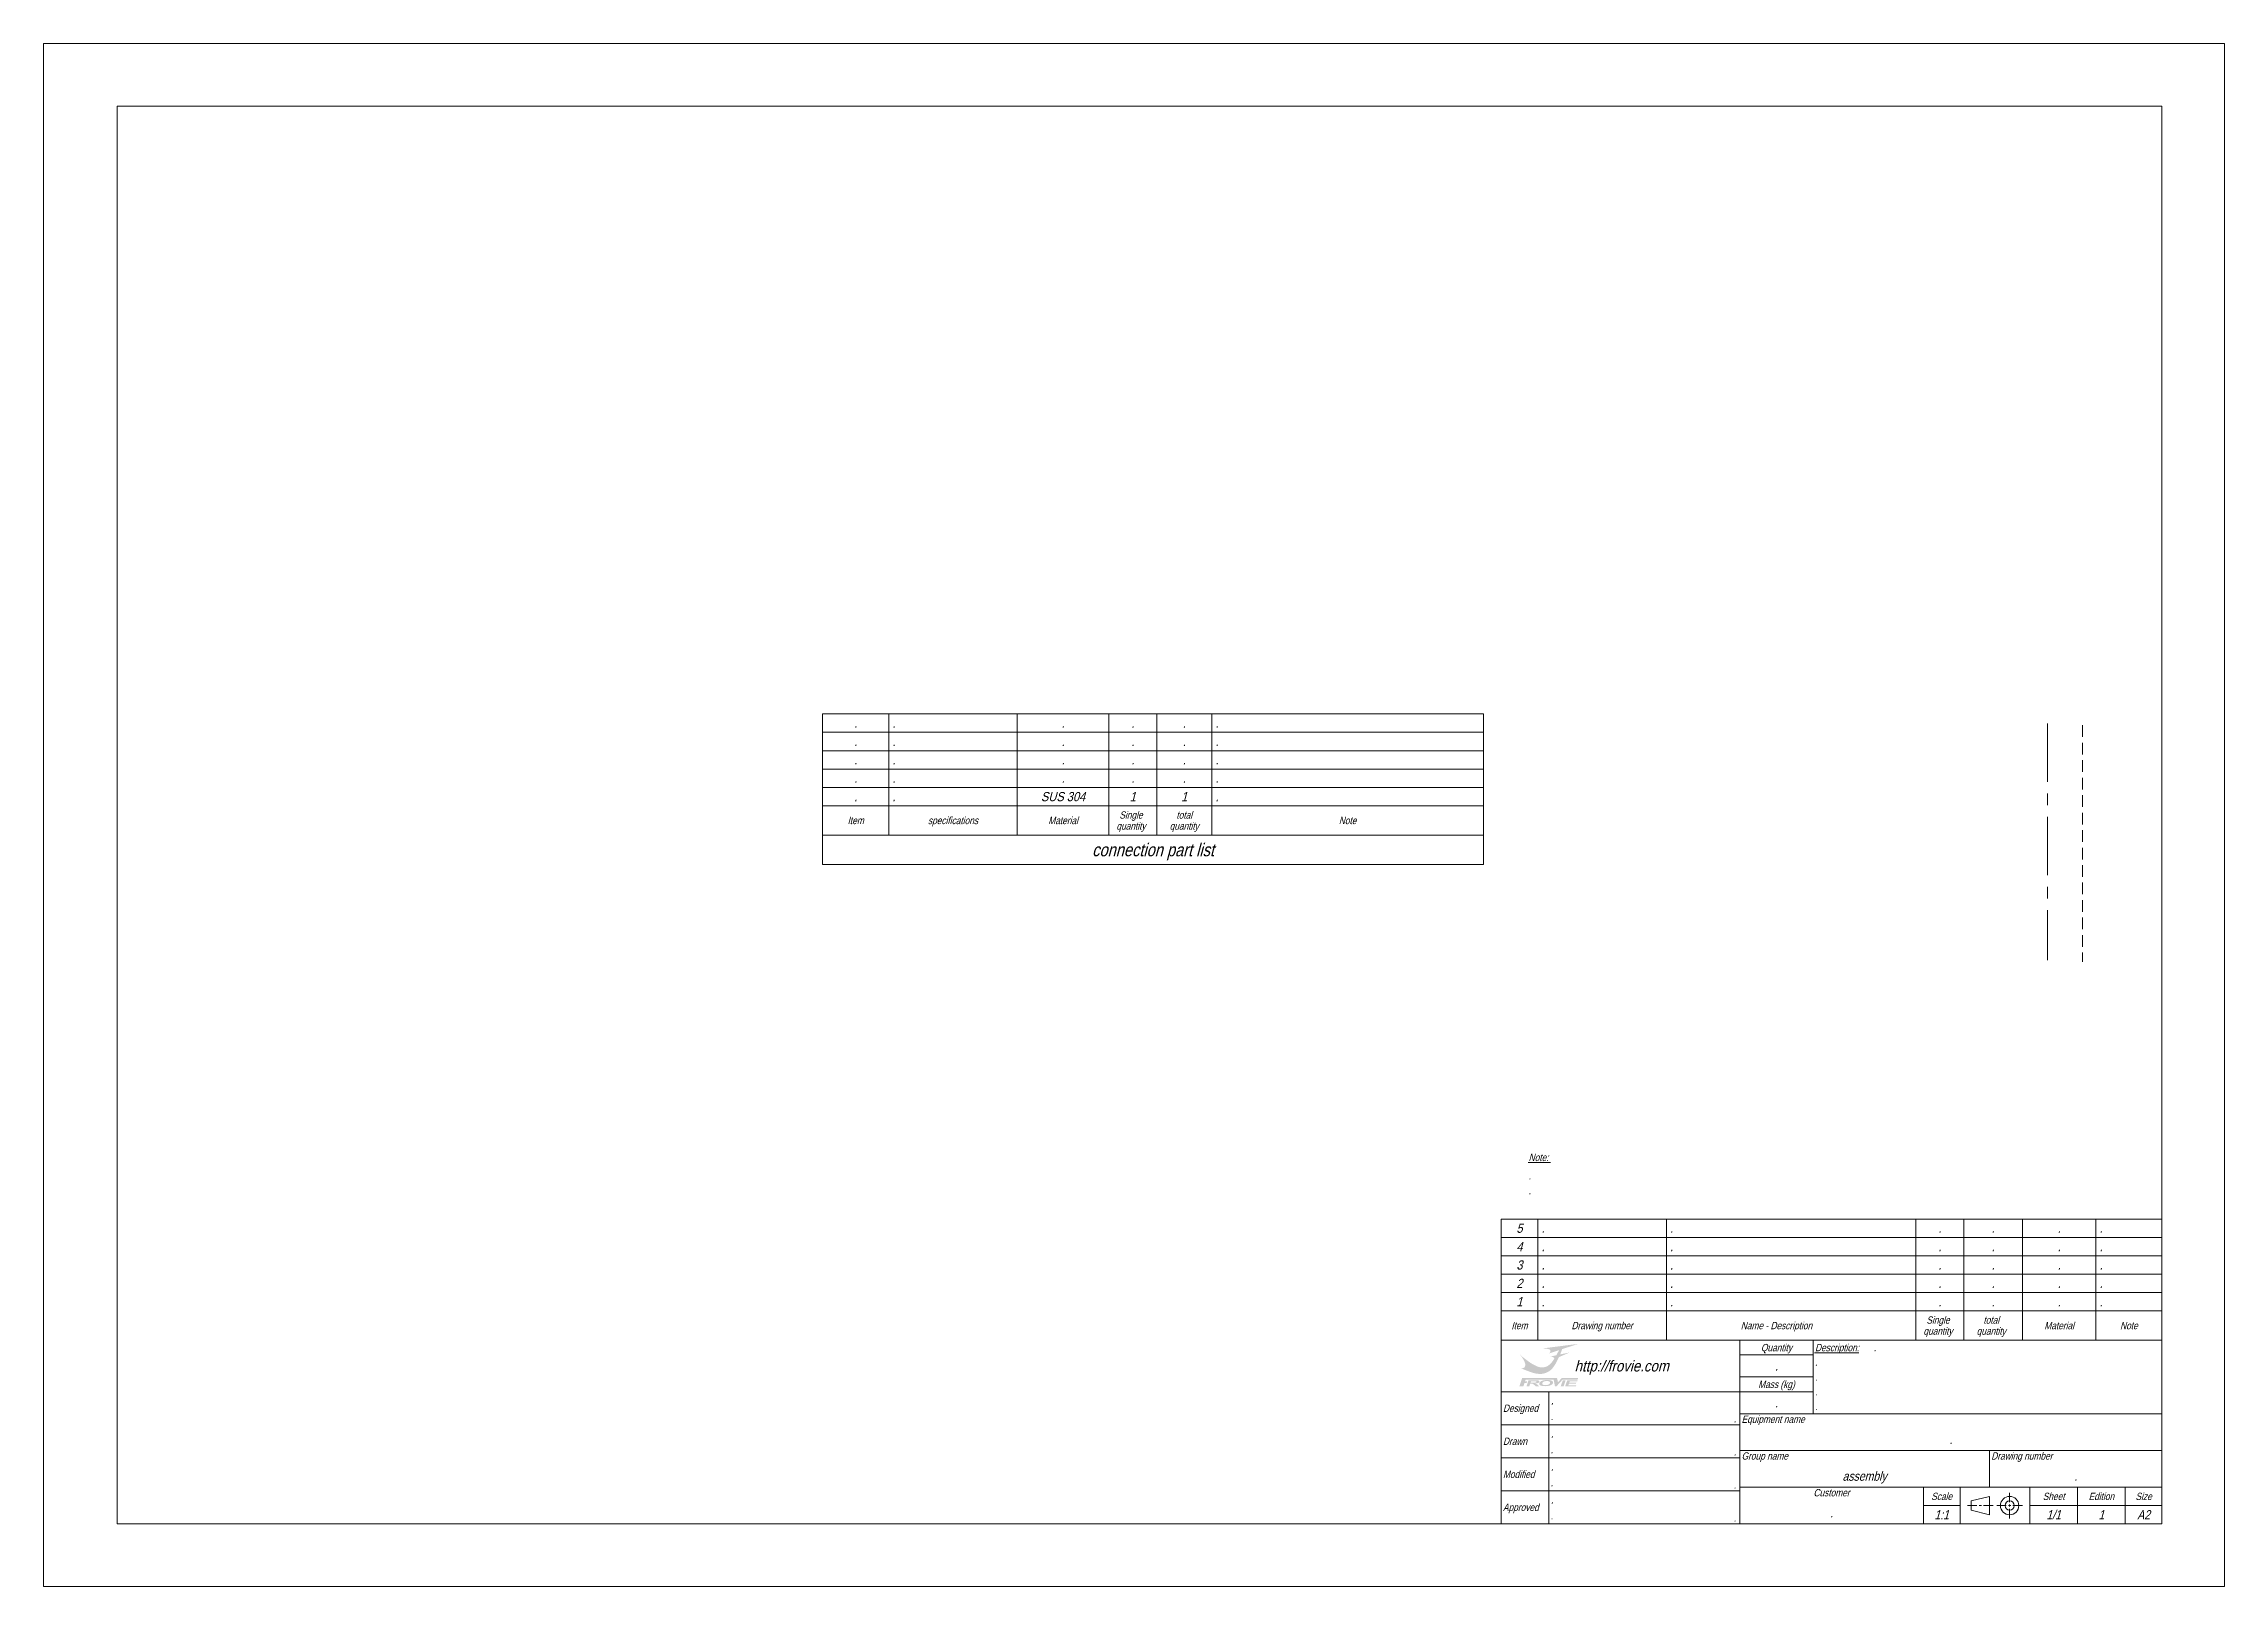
# Model space of a CAD drawing. Header units: millimetres. Extents: x 21 to 1591, y 51 to 2900.
# Drawn here: x 21 to 615, y 845 to 1265 of the extents above; entities that cross this region are included whole.
import ezdxf
from ezdxf.enums import TextEntityAlignment as Align

# ---------------------------------------------------------------- set-up
doc = ezdxf.new("R2010")
doc.units = ezdxf.units.MM
doc.header["$LTSCALE"] = 0.5
doc.linetypes.add('CENTER', pattern=[50.8, 31.75, -6.35, 6.35, -6.35])
doc.linetypes.add('HIDDEN', pattern=[9.525, 6.35, -3.175])
doc.layers.get('0').update_dxf_attribs({"color": 9, "lineweight": 15})
doc.layers.get('Defpoints').update_dxf_attribs({"color": 9, "lineweight": 15})
for name, color, linetype, lineweight in [('Bill', 9, 'Continuous', 18), ('Namebox', 9, 'Continuous', 20), ('Notes', 4, 'Continuous', 20)]:
    doc.layers.add(name, color=color, linetype=linetype, lineweight=lineweight)
doc.styles.add('Capital', font='vnfonth.shx', dxfattribs={"width": 0.9, "oblique": 15})
doc.styles.add('Longhand', font='vnfont.shx', dxfattribs={"width": 0.85, "oblique": 15})

msp = doc.modelspace()

# ---------------------------------------------------------------- texts
at = {"layer": 'Bill', "color": 4, "oblique": 15}
for s, height, style, width, p in [('.', 2.5, 'Longhand', 0.9, (242.682, 1080.2305)), ('.', 2.5, 'Longhand', 0.9, (299.182, 1080.2305)), ('.', 2.5, 'Longhand', 0.9, (318.182, 1080.2305)), ('.', 2.5, 'Longhand', 0.9, (332.182, 1080.2305)), ('.', 2.5, 'Longhand', 0.9, (242.682, 1075.2305)), ('.', 2.5, 'Longhand', 0.9, (242.682, 1070.2305)), ('.', 2.5, 'Longhand', 0.9, (299.182, 1075.2305)), ('.', 2.5, 'Longhand', 0.9, (299.182, 1070.2305)), ('.', 2.5, 'Longhand', 0.9, (318.182, 1075.2305)), ('.', 2.5, 'Longhand', 0.9, (318.182, 1070.2305)), ('.', 2.5, 'Longhand', 0.9, (332.182, 1075.2305)), ('.', 2.5, 'Longhand', 0.9, (332.182, 1070.2305)), ('.', 2.5, 'Longhand', 0.9, (242.682, 1065.2305)), ('.', 2.5, 'Longhand', 0.9, (299.182, 1065.2305)), ('.', 2.5, 'Longhand', 0.9, (318.182, 1065.2305)), ('.', 2.5, 'Longhand', 0.9, (332.182, 1065.2305)), ('.', 2.5, 'Longhand', 0.9, (242.682, 1060.2305)), ('SUS 304', 2.5, 'Longhand', 0.9, (299.182, 1060.2305)), ('1', 2.5, 'Longhand', 0.9, (318.182, 1060.2305)), ('1', 2.5, 'Longhand', 0.9, (332.182, 1060.2305)), ('Item', 2, 'Capital', 0.85, (242.682, 1053.7305)), ('specifications', 2, 'Capital', 0.85, (269.182, 1053.7305)), ('Material', 2, 'Capital', 0.85, (299.182, 1053.7305)), ('quantity', 2, 'Capital', 0.85, (317.682, 1052.2305)), ('Single', 2, 'Capital', 0.85, (317.682, 1055.2305)), ('quantity', 2, 'Capital', 0.85, (332.182, 1052.2305)), ('total', 2, 'Capital', 0.85, (332.182, 1055.2305)), ('Note', 2, 'Capital', 0.85, (376.682, 1053.7305)), ('connection part list', 3.5, 'Capital', 0.85, (323.682, 1045.7305)), ('4', 2.5, 'Longhand', 0.9, (423.4927, 937.7231)), ('5', 2.5, 'Longhand', 0.9, (423.4927, 942.7231)), ('.', 2.5, 'Longhand', 0.9, (537.9927, 942.7231)), ('.', 2.5, 'Longhand', 0.9, (552.4927, 942.7231)), ('.', 2.5, 'Longhand', 0.9, (570.4927, 942.7231)), ('3', 2.5, 'Longhand', 0.9, (423.4927, 932.7231)), ('.', 2.5, 'Longhand', 0.9, (537.9927, 937.7231)), ('.', 2.5, 'Longhand', 0.9, (552.4927, 937.7231)), ('.', 2.5, 'Longhand', 0.9, (570.4927, 937.7231)), ('2', 2.5, 'Longhand', 0.9, (423.4927, 927.7231)), ('.', 2.5, 'Longhand', 0.9, (537.9927, 932.7231)), ('.', 2.5, 'Longhand', 0.9, (537.9927, 927.7231)), ('.', 2.5, 'Longhand', 0.9, (552.4927, 932.7231)), ('.', 2.5, 'Longhand', 0.9, (552.4927, 927.7231)), ('.', 2.5, 'Longhand', 0.9, (570.4927, 932.7231)), ('.', 2.5, 'Longhand', 0.9, (570.4927, 927.7231)), ('1', 2.5, 'Longhand', 0.9, (423.4927, 922.7231)), ('.', 2.5, 'Longhand', 0.9, (537.9927, 922.7231)), ('.', 2.5, 'Longhand', 0.9, (552.4927, 922.7231)), ('.', 2.5, 'Longhand', 0.9, (570.4927, 922.7231)), ('Item', 2, 'Capital', 0.85, (423.4927, 916.2231)), ('Drawing number', 2, 'Capital', 0.85, (445.9927, 916.2231)), ('Name - Description', 2, 'Capital', 0.85, (493.4927, 916.2231)), ('quantity', 2, 'Capital', 0.85, (537.4927, 914.7231)), ('Single', 2, 'Capital', 0.85, (537.4927, 917.7231)), ('quantity', 2, 'Capital', 0.85, (551.9927, 914.7231)), ('total', 2, 'Capital', 0.85, (551.9927, 917.7231)), ('Material', 2, 'Capital', 0.85, (570.4927, 916.2231)), ('Note', 2, 'Capital', 0.85, (589.4927, 916.2231))]:
    msp.add_text(s, height=height, dxfattribs=dict(at, style=style, width=width)).set_placement(p, align=Align.MIDDLE_CENTER)
at = {"layer": 'Bill', "color": 4, "oblique": 15, "width": 0.9}
for style, p in [('Capital', (252.682, 1080.2305)), ('Longhand', (340.682, 1080.2305)), ('Capital', (252.682, 1075.2305)), ('Capital', (252.682, 1070.2305)), ('Longhand', (340.682, 1075.2305)), ('Longhand', (340.682, 1070.2305)), ('Capital', (252.682, 1065.2305)), ('Longhand', (340.682, 1065.2305)), ('Capital', (252.682, 1060.2305)), ('Longhand', (340.682, 1060.2305)), ('Capital', (429.4927, 942.7231)), ('Longhand', (464.4927, 942.7231)), ('Longhand', (581.4927, 942.7231)), ('Capital', (429.4927, 937.7231)), ('Longhand', (464.4927, 937.7231)), ('Longhand', (581.4927, 937.7231)), ('Capital', (429.4927, 932.7231)), ('Capital', (429.4927, 927.7231)), ('Longhand', (464.4927, 932.7231)), ('Longhand', (464.4927, 927.7231)), ('Longhand', (581.4927, 932.7231)), ('Longhand', (581.4927, 927.7231)), ('Capital', (429.4927, 922.7231)), ('Longhand', (464.4927, 922.7231)), ('Longhand', (581.4927, 922.7231))]:
    msp.add_text('.', height=2.5, dxfattribs=dict(at, style=style)).set_placement(p, align=Align.MIDDLE_LEFT)
at = {"layer": 'Namebox', "color": 4, "style": 'Longhand', "oblique": 15, "width": 0.85}
for s, p in [('Quantity', (493.4927, 910.2231)), ('Mass (kg)', (493.4927, 900.2231)), ('Scale', (538.4927, 869.7231)), ('Sheet', (568.9927, 869.7231)), ('Edition', (581.9927, 869.7231)), ('Size', (593.4927, 869.7231))]:
    msp.add_text(s, height=2, dxfattribs=at).set_placement(p, align=Align.MIDDLE_CENTER)
for s, p in [('%%UDescription:', (503.9927, 911.2231)), ('Equipment name', (483.9927, 891.7231)), ('Group name', (483.9927, 881.7231)), ('Drawing number', (551.9927, 881.7231))]:
    msp.add_text(s, height=2, dxfattribs=at).set_placement(p, align=Align.TOP_LEFT)
at = {"layer": 'Namebox', "color": 10, "style": 'Longhand', "oblique": 15, "width": 0.85}
for p in [(519.9927, 911.2231), (503.9927, 907.2231), (503.9927, 903.2231), (503.9927, 899.2231), (503.9927, 895.2231)]:
    msp.add_text('.', height=2, dxfattribs=at).set_placement(p, align=Align.TOP_LEFT)
at = {"layer": 'Namebox', "color": 4, "style": 'Longhand', "oblique": 15}
for s, height, width, p in [('http://frovie.com', 3, 0.9, (438.4927, 905.2231)), ('Designed', 2, 0.85, (418.9927, 893.7231)), ('Drawn', 2, 0.85, (418.9927, 884.7231)), ('.', 2, 0.85, (431.9927, 891.4731)), ('.', 2, 0.85, (431.9927, 882.4731)), ('Modified', 2, 0.85, (418.9927, 875.7231)), ('Approved', 2, 0.85, (418.9927, 866.7231)), ('.', 2, 0.85, (431.9927, 873.4731)), ('.', 2, 0.85, (431.9927, 864.4731))]:
    msp.add_text(s, height=height, dxfattribs=dict(at, width=width)).set_placement(p, align=Align.MIDDLE_LEFT)
at = {"layer": 'Namebox', "color": 10, "style": 'Longhand', "oblique": 15, "width": 0.85}
for s, p in [('.', (493.4927, 905.2231)), ('.', (493.4927, 895.2231)), ('1:1', (538.4927, 864.7231)), ('1/1', (568.9927, 864.7231)), ('1', (581.9927, 864.7231)), ('A2', (593.4927, 864.7231))]:
    msp.add_text(s, height=2.5, dxfattribs=at).set_placement(p, align=Align.MIDDLE_CENTER)
for p in [(431.9927, 895.9731), (431.9927, 886.9731), (431.9927, 877.9731), (431.9927, 868.9731)]:
    msp.add_text('.', height=2.5, dxfattribs=at).set_placement(p, align=Align.MIDDLE_LEFT)
at = {"layer": 'Namebox', "color": 4, "style": 'Longhand', "oblique": 15, "width": 0.85}
for p in [(482.4927, 889.2231), (482.4927, 880.2231), (482.4927, 871.2231), (482.4927, 862.2231)]:
    msp.add_text('.', height=2, dxfattribs=at).set_placement(p, align=Align.BOTTOM_RIGHT)
at = {"layer": 'Namebox', "color": 10, "style": 'Capital', "oblique": 15, "width": 0.85}
for s, p in [('.', (540.9927, 883.2231)), ('assembly', (517.4927, 873.2231)), ('.', (574.9927, 873.2231))]:
    msp.add_text(s, height=2.5, dxfattribs=at).set_placement(p, align=Align.BOTTOM_CENTER)
at = {"layer": 'Namebox', "color": 4, "style": 'Longhand', "oblique": 15, "width": 0.85}
msp.add_text('Customer', height=2, dxfattribs=at).set_placement((508.4927, 871.7231), align=Align.TOP_CENTER)
at = {"layer": 'Namebox', "color": 6, "style": 'Capital', "oblique": 15, "width": 0.85}
msp.add_text('.', height=2.5, dxfattribs=at).set_placement((508.4927, 863.2231), align=Align.BOTTOM_CENTER)
at = {"layer": 'Notes', "color": 4, "oblique": 15, "width": 0.85}
for s, style, p in [('%%uNote: ', 'Capital', (425.9788, 961.9957)), ('.', 'Longhand', (425.9788, 956.9957)), ('.', 'Longhand', (425.9788, 952.9957))]:
    msp.add_text(s, height=2, dxfattribs=dict(at, style=style)).set_placement(p, align=Align.MIDDLE_LEFT)

# ---------------------------------------------------------------- blocks, each defined once
blk = doc.blocks.new('A$C22B54562')
at = {"linetype": 'Continuous', "lineweight": 0, "true_color": 0x0000fe}
h = blk.add_hatch(color=5, dxfattribs=at)
edge = h.paths.add_edge_path()
edge.add_spline(control_points=[(138.5, 108), (139.6, 110.7), (141, 114.5), (142.9, 119.5), (142.9, 119.5), (142.9, 119.5), (145.2, 126), (145.2, 126), (145.2, 126), (145.2, 126), (200, 144), (200, 144), (200, 144), (200, 144), (78.3, 128.4), (78.3, 128.4), (78.3, 128.4), (78.3, 128.4), (84.4, 128.1), (84.4, 128.1), (84.4, 128.1), (89.1, 127.8), (92.8, 127.5), (95.6, 127), (95.6, 127), (101, 126.3), (104.3, 124.2), (105.5, 120.6), (105.5, 120.6), (106.4, 118.1), (105.6, 115.7), (103, 113.3), (103, 113.3), (102.2, 112.6), (101.3, 112), (100.3, 111.3), (100.3, 111.3), (100.3, 111.3), (99, 110.7), (99, 110.7), (99, 110.7), (99, 110.7), (134.8, 122.5), (134.8, 122.5), (134.8, 122.5), (134.8, 122.5), (125.3, 105.2), (125.3, 105.2), (125.3, 105.2), (125.3, 105.2), (105.3, 100.9), (105.3, 100.9), (105.3, 100.9), (109.9, 100.8), (113.5, 99.7), (116.1, 97.5), (116.1, 97.5), (117.5, 96.4), (118.3, 95.4), (118.6, 94.3), (118.6, 94.3), (114.9, 86.9), (109.9, 80.5), (103.9, 75), (103.9, 75), (100.9, 72.2), (98.2, 70.2), (96, 68.9), (96, 68.9), (93.4, 67.2), (90, 65.9), (85.9, 64.9), (85.9, 64.9), (77.5, 62.9), (69.5, 63.5), (61.7, 66.7), (61.7, 66.7), (53.9, 69.9), (46.3, 73.8), (38.8, 78.5), (38.8, 78.5), (38.8, 78.5), (30, 84.6), (30, 84.6), (30, 84.6), (16.3, 94.7), (6.5, 102.6), (0.7, 108.2), (0.7, 108.2), (4.1, 104.7), (7.5, 100.4), (10.8, 95.1), (10.8, 95.1), (13.1, 91.5), (14.8, 88.6), (15.8, 86.4), (15.8, 86.4), (17.3, 83.1), (18.2, 80.7), (18.6, 79.4), (18.6, 79.4), (19.9, 75), (19.9, 71.1), (18.9, 67.6), (18.9, 67.6), (17.8, 64.1), (15.2, 61.9), (11, 60.9), (11, 60.9), (9.7, 60.6), (8.3, 60.5), (6.9, 60.5), (6.9, 60.5), (6.9, 60.5), (5, 60.6), (5, 60.6), (5, 60.6), (5, 60.6), (29.6, 51.1), (29.6, 51.1), (29.6, 51.1), (36.9, 48.3), (43.4, 46.1), (49.2, 44.5), (49.2, 44.5), (53.7, 43.3), (57.7, 42.5), (61.4, 42.2), (61.4, 42.2), (64, 41.9), (67.4, 41.7), (71.4, 41.7), (71.4, 41.7), (77.3, 41.7), (83.6, 42.9), (90.3, 45.5), (90.3, 45.5), (95.5, 47.5), (100.3, 50.2), (104.6, 53.6), (104.6, 53.6), (107.9, 55.9), (111.3, 59.6), (115, 64.5), (115, 64.5), (117.3, 67.6), (119.5, 70.7), (121.5, 74.1), (121.5, 74.1), (123.1, 76.6), (127.4, 84.9), (134.4, 99), (134.4, 99), (134.4, 99), (171.1, 114.7), (171.1, 114.7), (171.1, 114.7), (171.1, 114.7), (138.5, 108), (138.5, 108)], knot_values=[0, 0, 0, 0, 0.025, 0.025, 0.025, 0.025, 0.05, 0.05, 0.05, 0.05, 0.075, 0.075, 0.075, 0.075, 0.1, 0.1, 0.1, 0.1, 0.125, 0.125, 0.125, 0.125, 0.15, 0.15, 0.15, 0.15, 0.175, 0.175, 0.175, 0.175, 0.2, 0.2, 0.2, 0.2, 0.225, 0.225, 0.225, 0.225, 0.25, 0.25, 0.25, 0.25, 0.275, 0.275, 0.275, 0.275, 0.3, 0.3, 0.3, 0.3, 0.325, 0.325, 0.325, 0.325, 0.35, 0.35, 0.35, 0.35, 0.375, 0.375, 0.375, 0.375, 0.4, 0.4, 0.4, 0.4, 0.425, 0.425, 0.425, 0.425, 0.45, 0.45, 0.45, 0.45, 0.475, 0.475, 0.475, 0.475, 0.5, 0.5, 0.5, 0.5, 0.525, 0.525, 0.525, 0.525, 0.55, 0.55, 0.55, 0.55, 0.575, 0.575, 0.575, 0.575, 0.6, 0.6, 0.6, 0.6, 0.625, 0.625, 0.625, 0.625, 0.65, 0.65, 0.65, 0.65, 0.675, 0.675, 0.675, 0.675, 0.7, 0.7, 0.7, 0.7, 0.725, 0.725, 0.725, 0.725, 0.75, 0.75, 0.75, 0.75, 0.775, 0.775, 0.775, 0.775, 0.8, 0.8, 0.8, 0.8, 0.825, 0.825, 0.825, 0.825, 0.85, 0.85, 0.85, 0.85, 0.875, 0.875, 0.875, 0.875, 0.9, 0.9, 0.9, 0.9, 0.925, 0.925, 0.925, 0.925, 0.95, 0.95, 0.95, 0.95, 0.975, 0.975, 0.975, 0.975, 1, 1, 1, 1], degree=3, periodic=0)
at = {"linetype": 'Continuous', "lineweight": 0, "true_color": 0xfe0000}
h = blk.add_hatch(color=1, dxfattribs=at)
edge = h.paths.add_edge_path()
edge.add_spline(control_points=[(138.7, 115.8), (138.7, 115.8), (143.5, 128), (143.5, 128), (143.5, 128), (143.5, 128), (173, 137.7), (173, 137.7), (173, 137.7), (173, 137.7), (99.9, 128.4), (99.9, 128.4), (99.9, 128.4), (104.6, 126.7), (107.3, 124.2), (108.1, 120.9), (108.1, 120.9), (108.5, 119.2), (108.3, 117.5), (107.7, 116), (107.7, 116), (128.5, 122.9), (139, 126.4), (139, 126.5), (139, 126.5), (134.8, 117.7), (129.7, 108.1), (123.8, 97.8), (123.8, 97.8), (117.8, 87.5), (113.3, 80.5), (110.2, 76.9), (110.2, 76.9), (106.3, 72.1), (101.4, 68.3), (95.7, 65.4), (95.7, 65.4), (88, 61.4), (79.9, 59.8), (71.3, 60.5), (71.3, 60.5), (63.3, 61.2), (52, 66), (37.5, 74.8), (37.5, 74.8), (33.1, 77.6), (28.5, 80.5), (23.8, 83.8), (23.8, 83.8), (23.8, 83.8), (18.3, 87.8), (18.3, 87.8), (18.3, 87.8), (18.3, 87.8), (20.8, 81.8), (20.8, 81.8), (20.8, 81.8), (22.4, 77.3), (23.2, 73.6), (23.1, 70.6), (23.1, 70.6), (23, 68.1), (22.1, 65.4), (20.2, 62.8), (20.2, 62.8), (19.3, 61.5), (18.4, 60.5), (17.5, 59.8), (17.5, 59.8), (17.5, 59.8), (19.9, 58.7), (19.9, 58.7), (19.9, 58.7), (22.7, 57.5), (27.1, 55.7), (33, 53.5), (33, 53.5), (38, 51.6), (41.5, 50.3), (43.2, 49.7), (43.2, 49.7), (46.6, 48.4), (49.8, 47.5), (52.9, 46.8), (52.9, 46.8), (60, 45.1), (66.6, 44.4), (72.7, 44.6), (72.7, 44.6), (85.6, 45.2), (96.8, 50.1), (106.3, 59.3), (106.3, 59.3), (112.8, 65.7), (119.4, 75.3), (126.1, 88.4), (126.1, 88.4), (130.5, 96.9), (134.7, 106), (138.7, 115.8)], knot_values=[0, 0, 0, 0, 0.04, 0.04, 0.04, 0.04, 0.08, 0.08, 0.08, 0.08, 0.12, 0.12, 0.12, 0.12, 0.16, 0.16, 0.16, 0.16, 0.2, 0.2, 0.2, 0.2, 0.24, 0.24, 0.24, 0.24, 0.28, 0.28, 0.28, 0.28, 0.32, 0.32, 0.32, 0.32, 0.36, 0.36, 0.36, 0.36, 0.4, 0.4, 0.4, 0.4, 0.44, 0.44, 0.44, 0.44, 0.48, 0.48, 0.48, 0.48, 0.52, 0.52, 0.52, 0.52, 0.56, 0.56, 0.56, 0.56, 0.6, 0.6, 0.6, 0.6, 0.64, 0.64, 0.64, 0.64, 0.68, 0.68, 0.68, 0.68, 0.72, 0.72, 0.72, 0.72, 0.76, 0.76, 0.76, 0.76, 0.8, 0.8, 0.8, 0.8, 0.84, 0.84, 0.84, 0.84, 0.88, 0.88, 0.88, 0.88, 0.92, 0.92, 0.92, 0.92, 0.96, 0.96, 0.96, 0.96, 1, 1, 1, 1], degree=3, periodic=0)
edge = h.paths.add_edge_path(flags=17)
edge.add_spline(control_points=[(120, 96.3), (120, 96.3), (123.8, 102.9), (123.8, 102.9), (123.8, 102.9), (123.8, 102.9), (113.9, 100.9), (113.9, 100.9), (113.9, 100.9), (116.2, 100.3), (117.9, 99.4), (119, 98.1), (119, 98.1), (119.5, 97.5), (119.9, 96.9), (120, 96.3)], knot_values=[0, 0, 0, 0, 0.25, 0.25, 0.25, 0.25, 0.5, 0.5, 0.5, 0.5, 0.75, 0.75, 0.75, 0.75, 1, 1, 1, 1], degree=3, periodic=0)
edge = h.paths.add_edge_path(flags=17)
edge.add_spline(control_points=[(137.4, 105.8), (137.4, 105.8), (152.1, 108.9), (152.1, 108.9), (152.1, 108.9), (152.1, 108.9), (135.7, 101.9), (135.7, 101.9), (135.7, 101.9), (135.7, 101.9), (137.4, 105.8), (137.4, 105.8)], knot_values=[0, 0, 0, 0, 0.333333, 0.333333, 0.333333, 0.333333, 0.666667, 0.666667, 0.666667, 0.666667, 1, 1, 1, 1], degree=3, periodic=0)
at = {"linetype": 'Continuous', "lineweight": 0, "true_color": 0x0000fe}
h = blk.add_hatch(color=5, dxfattribs=at)
edge = h.paths.add_edge_path()
edge.add_spline(control_points=[(198.1, 22.5), (198.1, 22.5), (199.9, 27.8), (199.9, 27.8), (199.9, 27.8), (199.9, 27.8), (144.1, 27.8), (144.1, 27.8), (144.1, 27.8), (144.1, 27.8), (131, 13.4), (131, 13.4), (131, 13.4), (131, 13.4), (127.9, 27.8), (127.9, 27.8), (127.9, 27.8), (127.9, 27.8), (9.2, 27.8), (9.2, 27.8), (9.2, 27.8), (9.2, 27.8), (0, 0), (0, 0), (0, 0), (0, 0), (13.5, 0), (13.5, 0), (13.5, 0), (13.5, 0), (16.9, 10.3), (16.9, 10.3), (16.9, 10.3), (16.9, 10.3), (23.9, 10.3), (23.9, 10.3), (23.9, 10.3), (23.9, 10.3), (25.9, 16), (25.9, 16), (25.9, 16), (25.9, 16), (18.9, 16), (18.9, 16), (18.9, 16), (18.9, 16), (21, 22.4), (21, 22.4), (21, 22.4), (21, 22.4), (116.1, 22.3), (116.1, 22.3), (116.1, 22.3), (116.1, 22.3), (120.8, 0), (120.8, 0), (120.8, 0), (120.8, 0), (126.5, 0), (126.5, 0), (126.5, 0), (126.5, 0), (146.8, 22.4), (146.8, 22.4), (146.8, 22.4), (146.8, 22.4), (198.1, 22.5), (198.1, 22.5)], knot_values=[0, 0, 0, 0, 0.058824, 0.058824, 0.058824, 0.058824, 0.117647, 0.117647, 0.117647, 0.117647, 0.176471, 0.176471, 0.176471, 0.176471, 0.235294, 0.235294, 0.235294, 0.235294, 0.294118, 0.294118, 0.294118, 0.294118, 0.352941, 0.352941, 0.352941, 0.352941, 0.411765, 0.411765, 0.411765, 0.411765, 0.470588, 0.470588, 0.470588, 0.470588, 0.529412, 0.529412, 0.529412, 0.529412, 0.588235, 0.588235, 0.588235, 0.588235, 0.647059, 0.647059, 0.647059, 0.647059, 0.705882, 0.705882, 0.705882, 0.705882, 0.764706, 0.764706, 0.764706, 0.764706, 0.823529, 0.823529, 0.823529, 0.823529, 0.882353, 0.882353, 0.882353, 0.882353, 0.941176, 0.941176, 0.941176, 0.941176, 1, 1, 1, 1], degree=3, periodic=0)
at = {"linetype": 'Continuous', "lineweight": 0, "true_color": 0xfe0000}
h = blk.add_hatch(color=1, dxfattribs=at)
edge = h.paths.add_edge_path()
edge.add_spline(control_points=[(23.9, 0), (23.9, 0), (30.8, 20.3), (30.8, 20.3), (30.8, 20.3), (30.8, 20.3), (51.1, 20.3), (51.1, 20.3), (51.1, 20.3), (56.2, 20.3), (59.9, 20.2), (62, 19.8), (62, 19.8), (64.2, 19.4), (65.9, 18.8), (67, 17.9), (67, 17.9), (68, 16.9), (68.4, 15.8), (68, 14.6), (68, 14.6), (67.5, 13.1), (66, 11.9), (63.5, 10.9), (63.5, 10.9), (61.1, 9.9), (57.7, 9.2), (53.4, 9), (53.4, 9), (55.3, 8.5), (56.9, 7.9), (58, 7.3), (58, 7.3), (59.2, 6.7), (60.6, 5.6), (62.4, 4), (62.4, 4), (62.4, 4), (66.9, 0), (66.9, 0), (66.9, 0), (66.9, 0), (55.4, 0), (55.4, 0), (55.4, 0), (55.4, 0), (49.9, 4.4), (49.9, 4.4), (49.9, 4.4), (47.9, 6), (46.6, 7), (45.8, 7.4), (45.8, 7.4), (45, 7.8), (44.1, 8.1), (43.2, 8.3), (43.2, 8.3), (42.2, 8.4), (40.6, 8.5), (38.4, 8.5), (38.4, 8.5), (38.4, 8.5), (36.4, 8.5), (36.4, 8.5), (36.4, 8.5), (36.4, 8.5), (33.6, 0), (33.6, 0), (33.6, 0), (33.6, 0), (23.9, 0), (23.9, 0)], knot_values=[0, 0, 0, 0, 0.055556, 0.055556, 0.055556, 0.055556, 0.111111, 0.111111, 0.111111, 0.111111, 0.166667, 0.166667, 0.166667, 0.166667, 0.222222, 0.222222, 0.222222, 0.222222, 0.277778, 0.277778, 0.277778, 0.277778, 0.333333, 0.333333, 0.333333, 0.333333, 0.388889, 0.388889, 0.388889, 0.388889, 0.444444, 0.444444, 0.444444, 0.444444, 0.5, 0.5, 0.5, 0.5, 0.555556, 0.555556, 0.555556, 0.555556, 0.611111, 0.611111, 0.611111, 0.611111, 0.666667, 0.666667, 0.666667, 0.666667, 0.722222, 0.722222, 0.722222, 0.722222, 0.777778, 0.777778, 0.777778, 0.777778, 0.833333, 0.833333, 0.833333, 0.833333, 0.888889, 0.888889, 0.888889, 0.888889, 0.944444, 0.944444, 0.944444, 0.944444, 1, 1, 1, 1], degree=3, periodic=0)
edge = h.paths.add_edge_path(flags=16)
edge.add_spline(control_points=[(37.5, 11.7), (37.5, 11.7), (44.7, 11.7), (44.7, 11.7), (44.7, 11.7), (49.3, 11.7), (52.2, 11.8), (53.4, 12), (53.4, 12), (54.6, 12.2), (55.6, 12.4), (56.4, 12.9), (56.4, 12.9), (57.2, 13.3), (57.7, 13.8), (57.9, 14.4), (57.9, 14.4), (58.2, 15.1), (57.9, 15.6), (57.2, 16), (57.2, 16), (56.5, 16.5), (55.4, 16.7), (53.8, 16.8), (53.8, 16.8), (53.1, 16.9), (50.7, 16.9), (46.8, 16.9), (46.8, 16.9), (46.8, 16.9), (39.3, 16.9), (39.3, 16.9), (39.3, 16.9), (39.3, 16.9), (37.5, 11.7), (37.5, 11.7)], knot_values=[0, 0, 0, 0, 0.111111, 0.111111, 0.111111, 0.111111, 0.222222, 0.222222, 0.222222, 0.222222, 0.333333, 0.333333, 0.333333, 0.333333, 0.444444, 0.444444, 0.444444, 0.444444, 0.555556, 0.555556, 0.555556, 0.555556, 0.666667, 0.666667, 0.666667, 0.666667, 0.777778, 0.777778, 0.777778, 0.777778, 0.888889, 0.888889, 0.888889, 0.888889, 1, 1, 1, 1], degree=3, periodic=0)
edge = h.paths.add_edge_path()
edge.add_spline(control_points=[(67.5, 10.4), (68.2, 12.5), (69.5, 14.2), (71.4, 15.6), (71.4, 15.6), (72.9, 16.7), (74.7, 17.6), (76.8, 18.4), (76.8, 18.4), (79, 19.2), (81.2, 19.8), (83.6, 20.2), (83.6, 20.2), (86.8, 20.8), (90.3, 21), (94.2, 21), (94.2, 21), (101.3, 21), (106.6, 20.1), (110.2, 18.3), (110.2, 18.3), (113.8, 16.4), (115, 13.8), (113.9, 10.5), (113.9, 10.5), (112.8, 7.2), (109.9, 4.6), (105, 2.8), (105, 2.8), (100.2, 0.9), (94.3, 0), (87.3, 0), (87.3, 0), (80.2, 0), (74.8, 0.9), (71.2, 2.8), (71.2, 2.8), (67.6, 4.6), (66.4, 7.2), (67.5, 10.4)], knot_values=[0, 0, 0, 0, 0.1, 0.1, 0.1, 0.1, 0.2, 0.2, 0.2, 0.2, 0.3, 0.3, 0.3, 0.3, 0.4, 0.4, 0.4, 0.4, 0.5, 0.5, 0.5, 0.5, 0.6, 0.6, 0.6, 0.6, 0.7, 0.7, 0.7, 0.7, 0.8, 0.8, 0.8, 0.8, 0.9, 0.9, 0.9, 0.9, 1, 1, 1, 1], degree=3, periodic=0)
edge = h.paths.add_edge_path(flags=16)
edge.add_spline(control_points=[(77.5, 10.5), (76.7, 8.2), (77.4, 6.5), (79.5, 5.3), (79.5, 5.3), (81.6, 4.1), (84.6, 3.5), (88.4, 3.5), (88.4, 3.5), (92.3, 3.5), (95.6, 4.1), (98.5, 5.3), (98.5, 5.3), (101.3, 6.5), (103.2, 8.2), (104, 10.6), (104, 10.6), (104.8, 12.9), (104.1, 14.7), (102.1, 15.8), (102.1, 15.8), (100.1, 17), (97.1, 17.5), (93.1, 17.5), (93.1, 17.5), (89.1, 17.5), (85.7, 16.9), (82.9, 15.8), (82.9, 15.8), (80.1, 14.6), (78.3, 12.9), (77.5, 10.5)], knot_values=[0, 0, 0, 0, 0.125, 0.125, 0.125, 0.125, 0.25, 0.25, 0.25, 0.25, 0.375, 0.375, 0.375, 0.375, 0.5, 0.5, 0.5, 0.5, 0.625, 0.625, 0.625, 0.625, 0.75, 0.75, 0.75, 0.75, 0.875, 0.875, 0.875, 0.875, 1, 1, 1, 1], degree=3, periodic=0)
edge = h.paths.add_edge_path()
edge.add_spline(control_points=[(140.7, 0), (140.7, 0), (147.6, 20.4), (147.6, 20.4), (147.6, 20.4), (147.6, 20.4), (157.2, 20.4), (157.2, 20.4), (157.2, 20.4), (157.2, 20.4), (150.4, 0), (150.4, 0), (150.4, 0), (150.4, 0), (140.7, 0), (140.7, 0)], knot_values=[0, 0, 0, 0, 0.25, 0.25, 0.25, 0.25, 0.5, 0.5, 0.5, 0.5, 0.75, 0.75, 0.75, 0.75, 1, 1, 1, 1], degree=3, periodic=0)
edge = h.paths.add_edge_path()
edge.add_spline(control_points=[(155.8, 0), (155.8, 0), (162.7, 20.3), (162.7, 20.3), (162.7, 20.3), (162.7, 20.3), (198.1, 20.3), (198.1, 20.3), (198.1, 20.3), (198.1, 20.3), (197, 16.9), (197, 16.9), (197, 16.9), (197, 16.9), (171.2, 16.9), (171.2, 16.9), (171.2, 16.9), (171.2, 16.9), (169.7, 12.4), (169.7, 12.4), (169.7, 12.4), (169.7, 12.4), (193.7, 12.4), (193.7, 12.4), (193.7, 12.4), (193.7, 12.4), (192.5, 9), (192.5, 9), (192.5, 9), (192.5, 9), (168.5, 9), (168.5, 9), (168.5, 9), (168.5, 9), (166.6, 3.4), (166.6, 3.4), (166.6, 3.4), (166.6, 3.4), (193.4, 3.4), (193.4, 3.4), (193.4, 3.4), (193.4, 3.4), (192.2, 0), (192.2, 0), (192.2, 0), (192.2, 0), (155.8, 0), (155.8, 0)], knot_values=[0, 0, 0, 0, 0.083333, 0.083333, 0.083333, 0.083333, 0.166667, 0.166667, 0.166667, 0.166667, 0.25, 0.25, 0.25, 0.25, 0.333333, 0.333333, 0.333333, 0.333333, 0.416667, 0.416667, 0.416667, 0.416667, 0.5, 0.5, 0.5, 0.5, 0.583333, 0.583333, 0.583333, 0.583333, 0.666667, 0.666667, 0.666667, 0.666667, 0.75, 0.75, 0.75, 0.75, 0.833333, 0.833333, 0.833333, 0.833333, 0.916667, 0.916667, 0.916667, 0.916667, 1, 1, 1, 1], degree=3, periodic=0)

# ---------------------------------------------------------------- linework, layer by layer
at = {"color": 1, "linetype": 'CENTER'}
msp.add_line((567.3407, 1080.118), (567.3407, 1015.6814), dxfattribs=at)
at = {"color": 8, "linetype": 'HIDDEN'}
msp.add_line((576.8763, 1079.6642), (576.8763, 1015.2276), dxfattribs=at)
at = {"color": 7, "ltscale": 0.5}
msp.add_lwpolyline([(41.4927, 862.2231), (598.4927, 862.2231), (598.4927, 1248.2231), (41.4927, 1248.2231)], close=True, dxfattribs=at)
at = {"layer": 'Bill', "color": 5}
for p, q in [((233.682, 1082.7305), (413.682, 1082.7305)), ((233.682, 1077.7305), (413.682, 1077.7305)), ((233.682, 1072.7305), (413.682, 1072.7305)), ((233.682, 1067.7305), (413.682, 1067.7305)), ((233.682, 1062.7305), (413.682, 1062.7305)), ((418.4927, 945.2231), (598.4927, 945.2231)), ((418.4927, 940.2231), (598.4927, 940.2231)), ((418.4927, 935.2231), (598.4927, 935.2231)), ((418.4927, 930.2231), (598.4927, 930.2231)), ((418.4927, 925.2231), (598.4927, 925.2231))]:
    msp.add_line(p, q, dxfattribs=at)
at = {"layer": 'Bill', "color": 9}
for p, q in [((233.682, 1041.7305), (233.682, 1082.7305)), ((251.682, 1049.7305), (251.682, 1082.7305)), ((286.682, 1049.7305), (286.682, 1082.7305)), ((311.682, 1049.7305), (311.682, 1082.7305)), ((324.682, 1049.7305), (324.682, 1082.7305)), ((339.682, 1049.7305), (339.682, 1082.7305)), ((413.682, 1041.7305), (413.682, 1082.7305)), ((233.682, 1057.7305), (413.682, 1057.7305)), ((233.682, 1049.7305), (413.682, 1049.7305)), ((233.682, 1041.7305), (413.682, 1041.7305)), ((418.4927, 912.2231), (418.4927, 945.2231)), ((428.4927, 912.2231), (428.4927, 945.2231)), ((463.4927, 912.2231), (463.4927, 945.2231)), ((531.4927, 912.2231), (531.4927, 945.2231)), ((544.4927, 912.2231), (544.4927, 945.2231)), ((560.4927, 912.2231), (560.4927, 945.2231)), ((580.4927, 912.2231), (580.4927, 945.2231)), ((418.4927, 920.2231), (598.4927, 920.2231))]:
    msp.add_line(p, q, dxfattribs=at)
at = {"layer": 'Defpoints', "ltscale": 0.5}
msp.add_lwpolyline([(21.4927, 845.2231), (615.4927, 845.2231), (615.4927, 1265.2231), (21.4927, 1265.2231)], close=True, dxfattribs=at)
at = {"layer": 'Namebox', "color": 7}
for p, q in [((483.4927, 862.2231), (483.4927, 912.2231)), ((503.4927, 892.2231), (503.4927, 912.2231)), ((418.4927, 898.2231), (483.4927, 898.2231)), ((483.4927, 902.2231), (503.4927, 902.2231)), ((598.4927, 892.2231), (483.4927, 892.2231)), ((598.4927, 872.2231), (483.4927, 872.2231)), ((533.4927, 872.2231), (533.4927, 862.2231)), ((543.4927, 872.2231), (543.4927, 862.2231)), ((562.4927, 872.2231), (562.4927, 862.2231)), ((575.4927, 872.2231), (575.4927, 862.2231)), ((588.4927, 872.2231), (588.4927, 862.2231))]:
    msp.add_line(p, q, dxfattribs=at)
at = {"layer": 'Namebox', "color": 5}
for p, q in [((483.4927, 908.2231), (503.4927, 908.2231)), ((431.4927, 898.2231), (431.4927, 862.2231)), ((483.4927, 898.2231), (503.4927, 898.2231)), ((418.4927, 889.2231), (483.4927, 889.2231)), ((418.4927, 880.2231), (483.4927, 880.2231)), ((598.4927, 882.2231), (483.4927, 882.2231)), ((551.4927, 872.2231), (551.4927, 882.2231)), ((418.4927, 871.2231), (483.4927, 871.2231)), ((533.4927, 867.2231), (543.4927, 867.2231)), ((562.4927, 867.2231), (598.4927, 867.2231))]:
    msp.add_line(p, q, dxfattribs=at)
at = {"layer": 'Namebox'}
for p, q in [((546.4927, 868.4731), (551.4927, 869.7231)), ((546.4927, 865.9731), (546.4927, 868.4731)), ((551.4927, 864.7231), (551.4927, 869.7231)), ((546.4927, 865.9731), (551.4927, 864.7231))]:
    msp.add_line(p, q, dxfattribs=at)
at = {"layer": 'Namebox', "color": 1}
for p, q in [((556.9927, 868.1231), (556.9927, 870.7231)), ((556.9927, 866.9231), (556.9927, 867.5231)), ((545.4927, 867.2231), (548.0927, 867.2231)), ((548.6927, 867.2231), (549.2927, 867.2231)), ((549.8927, 867.2231), (552.4927, 867.2231)), ((553.4927, 867.2231), (556.0927, 867.2231)), ((556.6927, 867.2231), (557.2927, 867.2231)), ((556.9927, 863.7231), (556.9927, 866.3231)), ((557.8927, 867.2231), (560.4927, 867.2231))]:
    msp.add_line(p, q, dxfattribs=at)
at = {"layer": 'Namebox', "color": 7, "ltscale": 0.5}
msp.add_lwpolyline([(418.4927, 912.2231), (598.4927, 912.2231), (598.4927, 862.2231), (418.4927, 862.2231)], close=True, dxfattribs=at)
at = {"layer": 'Namebox'}
for radius in [2.5, 1.25]:
    msp.add_circle((556.9927, 867.2231), radius, dxfattribs=at)

# ---------------------------------------------------------------- block references
at = {"layer": 'Namebox', "linetype": 'Continuous', "lineweight": 0, "xscale": 0.0799999999999983, "yscale": 0.0799999999999983, "zscale": 0.0799999999999983}
msp.add_blockref('A$C22B54562', (423.4927, 899.7231), dxfattribs=at)

msp.set_redraw_order([(e.dxf.handle, doc.entitydb.next_handle()) for e in msp.query("TEXT MTEXT ATTDEF DIMENSION ARC_DIMENSION")])  # texts and dimensions are drawn at this point

doc.saveas('drawing.dxf')
